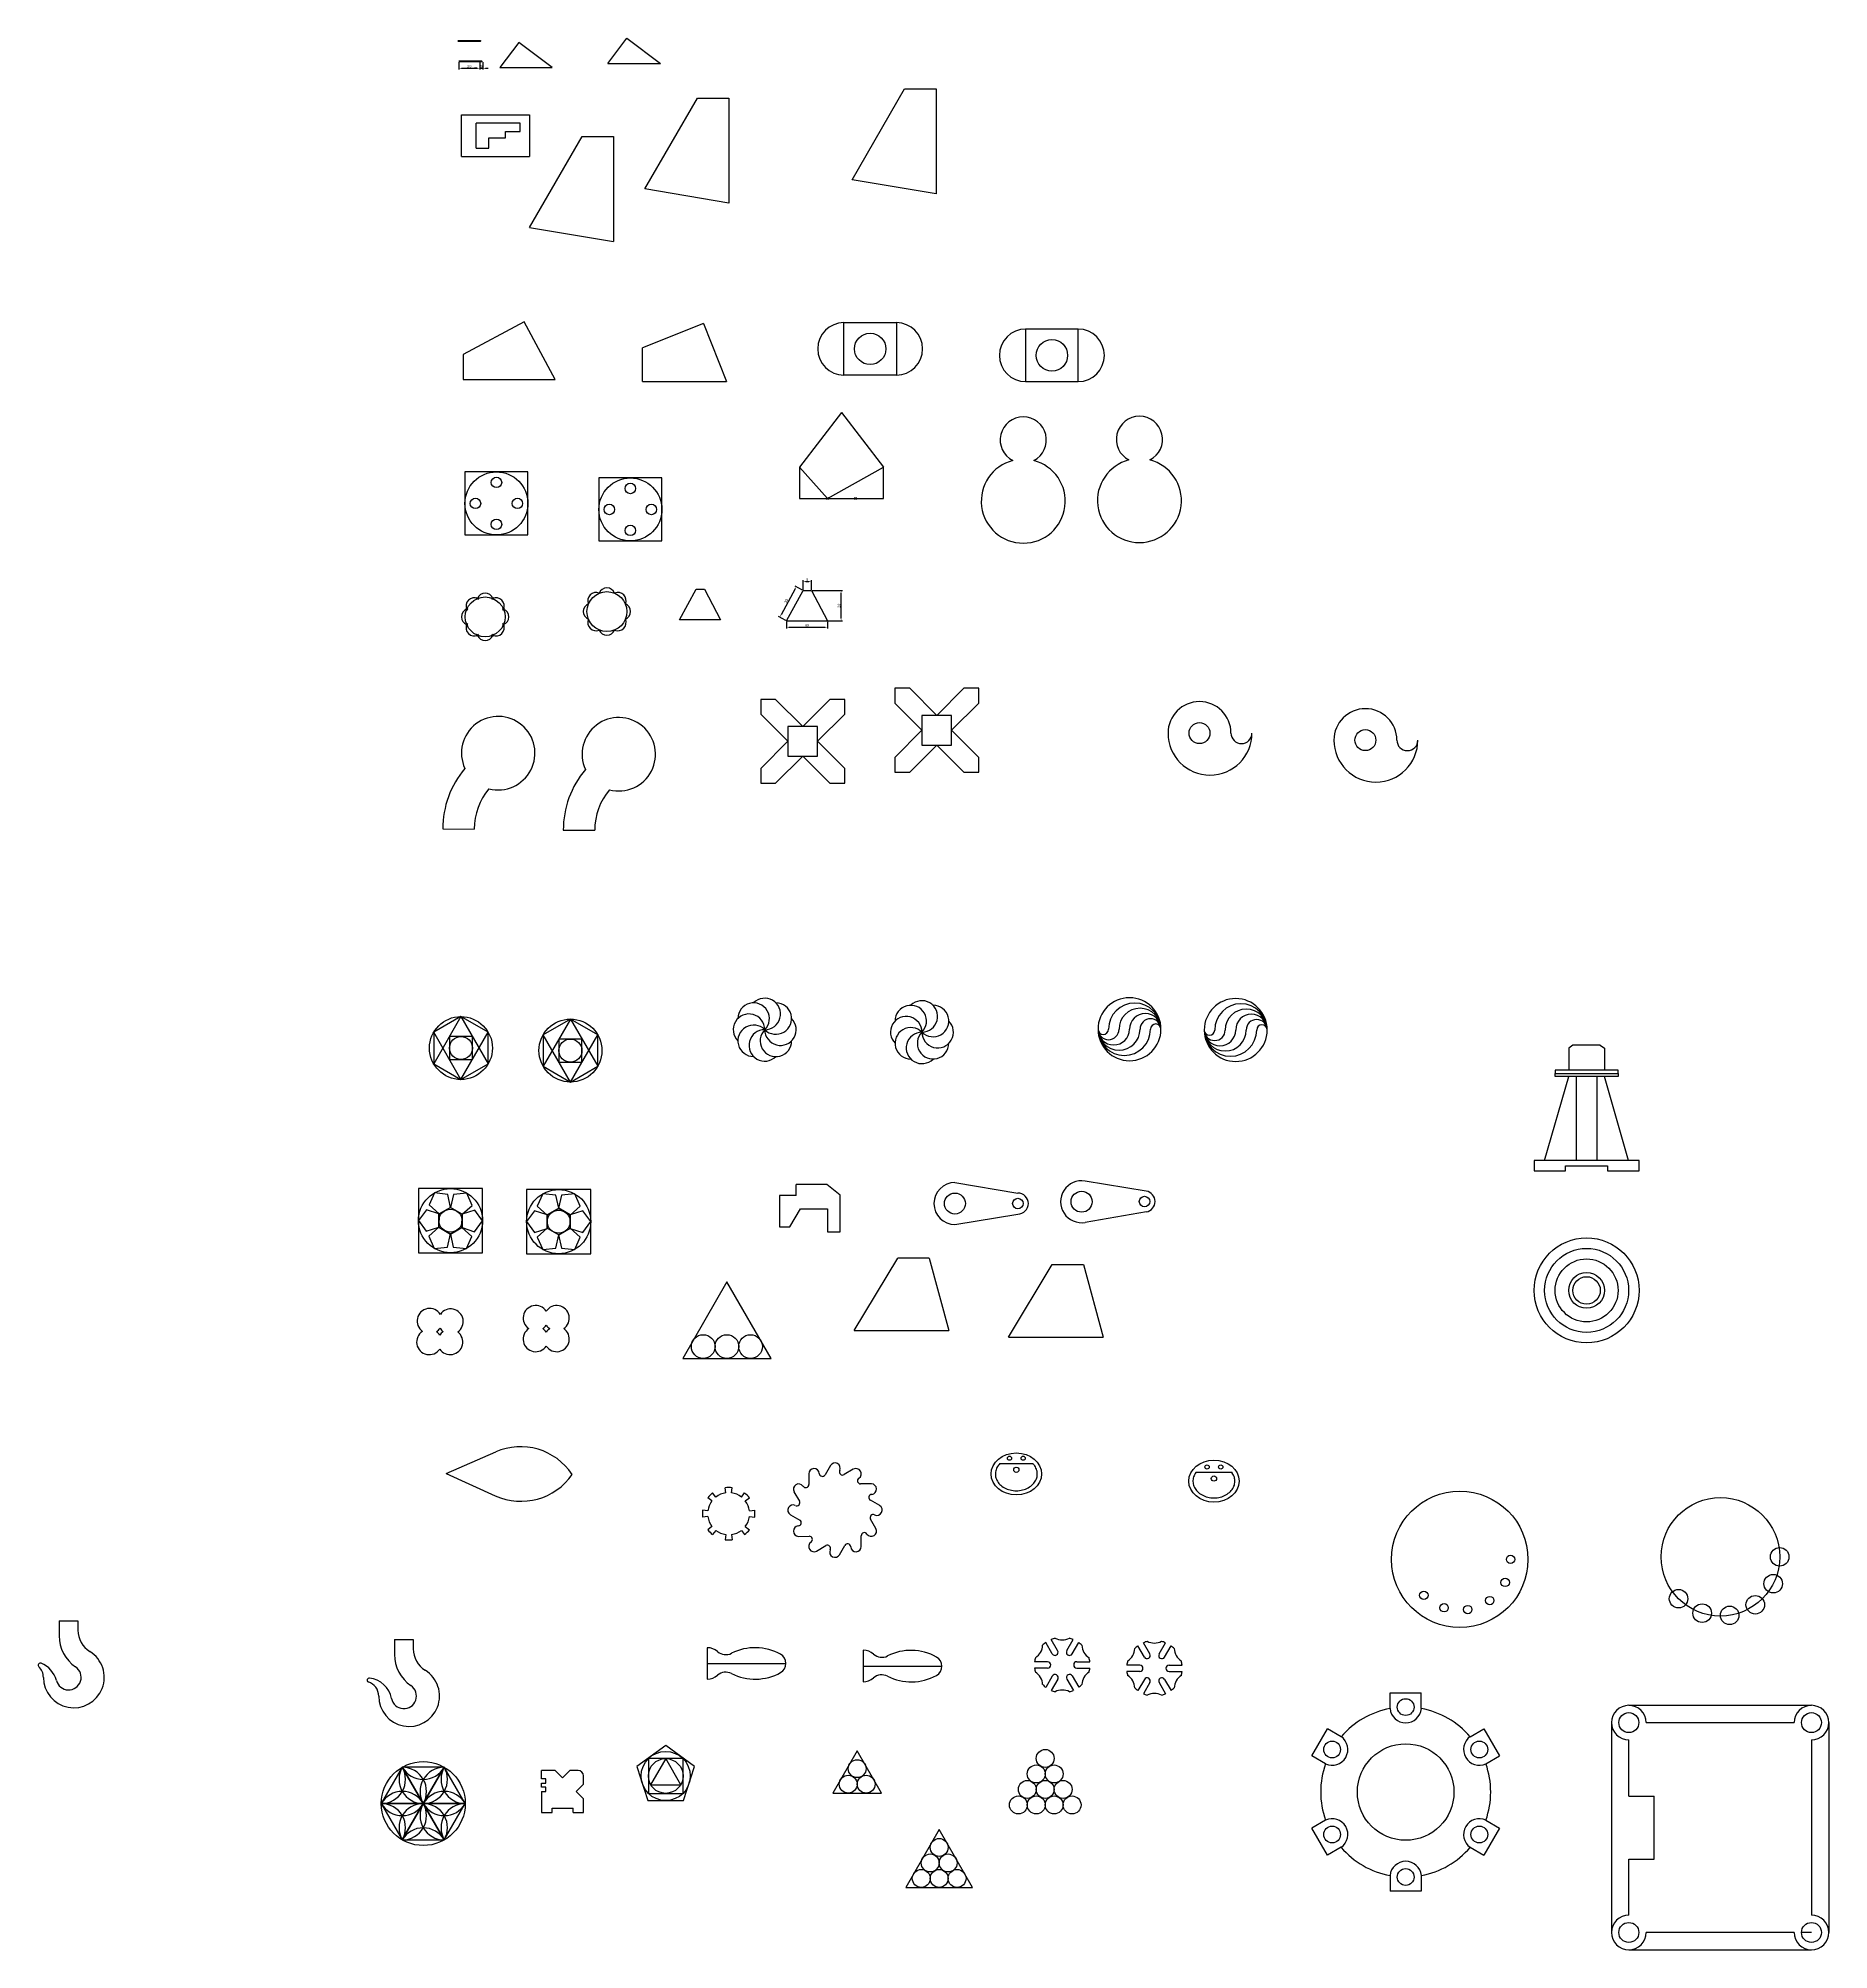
# Model space of a CAD drawing. Header units: millimetres. Extents: x 1489 to 3195, y -17 to 1805.
import ezdxf

# ---------------------------------------------------------------- set-up
doc = ezdxf.new("R2010")
doc.units = ezdxf.units.MM
doc.header["$PDMODE"] = 35
doc.styles.get("Standard").update_dxf_attribs({"font": 'arial.ttf'})
doc.dimstyles.new('ISO-25', dxfattribs={"dimtxt": 2.5, "dimasz": 2.5, "dimexe": 1.25, "dimexo": 0.625, "dimtad": 1, "dimtxsty": 'Standard', "dimcen": 2.5, "dimadec": 0, "dimazin": 0, "dimtfac": 1, "dimtmove": 0, "dimatfit": 3, "dimfxl": 1, "dimarcsym": 0})

# ---------------------------------------------------------------- blocks, each defined once
blk = doc.blocks.new('*D1')
at = {"color": 0, "lineweight": -2, "transparency": 16777216}
for p, q in [((1890.1, 1782.3), (1890.1, 1775.1)), ((1892.6, 1776.4), (1907.6, 1776.4)), ((1910.1, 1782.3), (1910.1, 1775.1))]:
    blk.add_line(p, q, dxfattribs=at)
at = {"color": 0, "transparency": 16777216}
for points in [[(1892.6, 1776.8), (1892.6, 1775.9), (1890.1, 1776.4)], [(1907.6, 1776.8), (1907.6, 1775.9), (1910.1, 1776.4)]]:
    blk.add_solid(points, dxfattribs=at)
at = {"layer": 'Defpoints', "color": 0, "transparency": 16777216}
for p in [(1890.1, 1782.9), (1910.1, 1782.9), (1910.1, 1776.4)]:
    blk.add_point(p, dxfattribs=at)
at = {"color": 0, "transparency": 16777216, "insert": (1900.1, 1778.3), "char_height": 2.5, "attachment_point": 5}
blk.add_mtext('20', dxfattribs=at)
blk = doc.blocks.new('*D2')
at = {"color": 0, "lineweight": -2, "transparency": 16777216}
for p, q in [((1907.6, 1776.4), (1905.1, 1776.4)), ((1910.1, 1782.3), (1910.1, 1775.1)), ((1910.1, 1776.4), (1913.1, 1776.4)), ((1913.1, 1782.3), (1913.1, 1775.1)), ((1915.6, 1776.4), (1918.1, 1776.4))]:
    blk.add_line(p, q, dxfattribs=at)
at = {"color": 0, "transparency": 16777216}
for points in [[(1907.6, 1776.8), (1907.6, 1775.9), (1910.1, 1776.4)], [(1915.6, 1776.8), (1915.6, 1775.9), (1913.1, 1776.4)]]:
    blk.add_solid(points, dxfattribs=at)
at = {"layer": 'Defpoints', "color": 0, "transparency": 16777216}
for p in [(1910.1, 1782.9), (1913.1, 1782.9), (1913.1, 1776.4)]:
    blk.add_point(p, dxfattribs=at)
at = {"color": 0, "transparency": 16777216, "insert": (1911.6, 1778.3), "char_height": 2.5, "attachment_point": 5}
blk.add_mtext('3', dxfattribs=at)
blk = doc.blocks.new('*U4')
blk.add_arc((-5.3, 0), 7.82, 291.5468, 68.4532)
blk = doc.blocks.new('*U5')
at = {"color": 0, "linetype": 'ByBlock', "lineweight": -2, "transparency": 16777216}
for p, rotation in [((1915.2, 1273.5), 90), ((1895.1, 1253.4), 180), ((1901, 1267.6), 135), ((1929.3, 1267.6), 44.99999999999999), ((1901, 1239.3), 225), ((1929.3, 1239.3), 315.0000000000001), ((1915.2, 1233.4), 270)]:
    blk.add_blockref('*U4', p, dxfattribs=dict(at, rotation=rotation))
blk.add_blockref('*U4', (1935.2, 1253.4), dxfattribs=at)
blk = doc.blocks.new('*U6')
blk.add_arc((5.3, 0), 7.82, 111.5468, 248.4532)
blk = doc.blocks.new('*U7')
at = {"color": 0, "linetype": 'ByBlock', "lineweight": -2, "transparency": 16777216}
for p, rotation in [((2017, 1272.6), 315.0000000000001), ((2031.2, 1278.5), 270), ((2045.4, 1272.6), 225.0000000000001), ((2051.2, 1258.5), 180), ((2017, 1244.3), 45.00000000000003), ((2031.2, 1238.4), 90.00000000000001), ((2045.4, 1244.3), 135.0000000000001)]:
    blk.add_blockref('*U6', p, dxfattribs=dict(at, rotation=rotation))
blk.add_blockref('*U6', (2011.2, 1258.5), dxfattribs=at)
blk = doc.blocks.new('*D8')
at = {"color": 0, "lineweight": -2, "transparency": 16777216}
for p, q in [((2226.8, 1278.6), (2255.6, 1278.6)), ((2254.3, 1252.1), (2254.3, 1276.1)), ((2242, 1249.6), (2255.6, 1249.6))]:
    blk.add_line(p, q, dxfattribs=at)
at = {"color": 0, "transparency": 16777216}
for points in [[(2253.9, 1276.1), (2254.7, 1276.1), (2254.3, 1278.6)], [(2253.9, 1252.1), (2254.7, 1252.1), (2254.3, 1249.6)]]:
    blk.add_solid(points, dxfattribs=at)
at = {"layer": 'Defpoints', "color": 0, "transparency": 16777216}
for p in [(2226.1, 1278.6), (2254.3, 1278.6), (2241.4, 1249.6)]:
    blk.add_point(p, dxfattribs=at)
at = {"color": 0, "transparency": 16777216, "insert": (2252.4, 1264.1), "char_height": 2.5, "attachment_point": 5, "rotation": 90}
blk.add_mtext('29', dxfattribs=at)
blk = doc.blocks.new('*D9')
at = {"color": 0, "lineweight": -2, "transparency": 16777216}
for p, q in [((2218.1, 1279.3), (2218.1, 1288.3)), ((2220.6, 1287.1), (2223.6, 1287.1)), ((2226.1, 1279.3), (2226.1, 1288.3))]:
    blk.add_line(p, q, dxfattribs=at)
at = {"color": 0, "transparency": 16777216}
for points in [[(2220.6, 1287.5), (2220.6, 1286.6), (2218.1, 1287.1)], [(2223.6, 1287.5), (2223.6, 1286.6), (2226.1, 1287.1)]]:
    blk.add_solid(points, dxfattribs=at)
at = {"layer": 'Defpoints', "color": 0, "transparency": 16777216}
for p in [(2218.1, 1278.6), (2226.1, 1287.1), (2226.1, 1278.6)]:
    blk.add_point(p, dxfattribs=at)
at = {"color": 0, "transparency": 16777216, "insert": (2222.1, 1289), "char_height": 2.5, "attachment_point": 5}
blk.add_mtext('8', dxfattribs=at)
blk = doc.blocks.new('*D10')
at = {"color": 0, "lineweight": -2, "transparency": 16777216}
for p, q in [((2210.5, 1280), (2197.1, 1255.4)), ((2217.6, 1278.9), (2210.6, 1282.8)), ((2201.8, 1249.9), (2194.8, 1253.8))]:
    blk.add_line(p, q, dxfattribs=at)
at = {"color": 0, "transparency": 16777216}
for points in [[(2210.1, 1280.2), (2210.8, 1279.8), (2211.7, 1282.2)], [(2196.7, 1255.6), (2197.5, 1255.2), (2195.9, 1253.2)]]:
    blk.add_solid(points, dxfattribs=at)
at = {"layer": 'Defpoints', "color": 0, "transparency": 16777216}
for p in [(2218.1, 1278.6), (2195.9, 1253.2), (2202.4, 1249.6)]:
    blk.add_point(p, dxfattribs=at)
at = {"color": 0, "transparency": 16777216, "insert": (2202.1, 1268.6), "char_height": 2.5, "attachment_point": 5, "rotation": 61.4965}
blk.add_mtext('33', dxfattribs=at)
blk = doc.blocks.new('*D11')
at = {"color": 0, "lineweight": -2, "transparency": 16777216}
for p, q in [((2202.4, 1249), (2202.4, 1242.3)), ((2204.9, 1243.6), (2238.9, 1243.6)), ((2241.4, 1249), (2241.4, 1242.3))]:
    blk.add_line(p, q, dxfattribs=at)
at = {"color": 0, "transparency": 16777216}
for points in [[(2204.9, 1244), (2204.9, 1243.1), (2202.4, 1243.6)], [(2238.9, 1244), (2238.9, 1243.1), (2241.4, 1243.6)]]:
    blk.add_solid(points, dxfattribs=at)
at = {"layer": 'Defpoints', "color": 0, "transparency": 16777216}
for p in [(2202.4, 1249.6), (2241.4, 1249.6), (2241.4, 1243.6)]:
    blk.add_point(p, dxfattribs=at)
at = {"color": 0, "transparency": 16777216, "insert": (2221.9, 1245.5), "char_height": 2.5, "attachment_point": 5}
blk.add_mtext('39', dxfattribs=at)
blk = doc.blocks.new('*U12')
blk.add_lwpolyline([(-0.8, -10.1), (10.2, -3.8), (7.7, 8.6), (-5, 10.1), (-10.2, -1.5)], close=True)
blk = doc.blocks.new('*U13')
at = {"color": 0, "linetype": 'ByBlock', "lineweight": -2, "transparency": 16777216}
blk.add_blockref('*U12', (1872, 694.4), dxfattribs=at)
for p, rotation in [((1891.4, 694.9), 299.9999999999999), ((1862.8, 677.4), 60.00000000000001), ((1872.9, 660.9), 120), ((1901.5, 678.4), 239.9999999999999), ((1892.3, 661.4), 180)]:
    blk.add_blockref('*U12', p, dxfattribs=dict(at, rotation=rotation))
blk = doc.blocks.new('*U14')
blk.add_lwpolyline([(-9.8, 6.4), (-9.8, -6.4), (2.3, -10.3), (9.8, 0), (2.3, 10.3)], close=True)
blk = doc.blocks.new('*U15')
at = {"color": 0, "linetype": 'ByBlock', "lineweight": -2, "transparency": 16777216}
for p, rotation in [((1974.9, 695), 120), ((1995.6, 695), 59.99999999999999), ((1964.5, 677), 180), ((1974.9, 659), 239.9999999999999), ((1995.6, 659), 299.9999999999999)]:
    blk.add_blockref('*U14', p, dxfattribs=dict(at, rotation=rotation))
blk.add_blockref('*U14', (2006, 677), dxfattribs=at)
blk = doc.blocks.new('*U16')
for p, q in [((-2.6, 2.6), (2.4, 3.3)), ((-2.6, -2.6), (2.4, -3.3))]:
    blk.add_line(p, q)
blk.add_arc((-22.4, 0), 25, 352.5, 7.5)
blk = doc.blocks.new('*U17')
at = {"color": 0, "linetype": 'ByBlock', "lineweight": -2, "transparency": 16777216}
for p, rotation in [((2147.2, 421), 90), ((2124.8, 398.6), 180), ((2131.3, 414.4), 135), ((2163, 414.4), 45), ((2131.3, 382.7), 225.0000000000001), ((2163, 382.7), 315), ((2147.2, 376.2), 270)]:
    blk.add_blockref('*U16', p, dxfattribs=dict(at, rotation=rotation))
blk.add_blockref('*U16', (2169.6, 398.6), dxfattribs=at)
blk = doc.blocks.new('*U19')
blk.add_line((5.3, 5.2), (0.3, -3.7))
blk.add_arc((-2.3, -2.2), 3, 183.8882, 330)
blk = doc.blocks.new('*U20')
at = {"color": 0, "linetype": 'ByBlock', "lineweight": -2, "transparency": 16777216}
blk.add_blockref('*U19', (2238.8, 439.4), dxfattribs=at)
for p, rotation in [((2258.8, 439.2), 329.9999999999999), ((2211.3, 412.3), 60.00000000000001), ((2221.5, 429.5), 30), ((2276, 429.1), 299.9999999999999), ((2285.9, 411.7), 270), ((2211.2, 392.3), 90), ((2285.7, 391.7), 239.9999999999999), ((2221, 375), 120), ((2238.2, 364.8), 150), ((2258.2, 364.7), 180), ((2275.6, 374.5), 210)]:
    blk.add_blockref('*U19', p, dxfattribs=dict(at, rotation=rotation))
blk = doc.blocks.new('*U23')
for p, q in [((-4.7, -2.9), (7.7, -2.9)), ((-4.7, -8.9), (7.7, -8.9))]:
    blk.add_line(p, q)
for centre, radius, start, end in [((15, 13.5), 15, 182.768, 237.2807), ((-18.7, -5.9), 26.5, 6.5002, 15), ((-4.7, -5.9), 3, 90, 270), ((-18.7, -5.9), 26.5, 345, 353.4998)]:
    blk.add_arc(centre, radius, start, end)
blk = doc.blocks.new('*U24')
at = {"color": 0, "linetype": 'ByBlock', "lineweight": -2, "transparency": 16777216}
for p, rotation in [((2450.6, 267.7), 120), ((2469.2, 273.6), 59.99999999999999), ((2446.4, 248.5), 180), ((2460.9, 235.3), 239.9999999999999), ((2479.5, 241.3), 299.9999999999998)]:
    blk.add_blockref('*U23', p, dxfattribs=dict(at, rotation=rotation))
blk.add_blockref('*U23', (2483.7, 260.4), dxfattribs=at)
blk = doc.blocks.new('*U25')
for p, q in [((-4.7, 3), (7.7, 3)), ((-4.7, -3), (7.7, -3))]:
    blk.add_line(p, q)
blk.add_arc((-4.7, 0), 3, 90, 270)
blk = doc.blocks.new('*U26')
at = {"color": 0, "linetype": 'ByBlock', "lineweight": -2, "transparency": 16777216}
for p, rotation in [((2543.6, 267.5), 120), ((2562.3, 267.5), 59.99999999999999), ((2534.3, 251.3), 180), ((2543.6, 235.1), 239.9999999999999), ((2562.3, 235.1), 299.9999999999999)]:
    blk.add_blockref('*U25', p, dxfattribs=dict(at, rotation=rotation))
blk.add_blockref('*U25', (2571.6, 251.3), dxfattribs=at)
blk = doc.blocks.new('*U27')
blk.add_arc((0, 14.2), 15, 242.7904, 297.2096)
blk = doc.blocks.new('*U28')
at = {"color": 0, "linetype": 'ByBlock', "lineweight": -2, "transparency": 16777216}
blk.add_blockref('*U27', (2552.9, 276.1), dxfattribs=at)
for p, rotation in [((2531.5, 263.7), 59.99999999999999), ((2574.4, 263.7), 300.0000000000001), ((2531.5, 238.9), 120), ((2574.4, 238.9), 240), ((2552.9, 226.5), 180)]:
    blk.add_blockref('*U27', p, dxfattribs=dict(at, rotation=rotation))
blk = doc.blocks.new('*U34')
blk.add_lwpolyline([(-20, -17.3), (20, -17.3), (0, 17.3)], close=True)
for centre, start, end in [((-20, 5.8), 270, 30), ((20, 5.8), 150, 270), ((0, -28.9), 30, 150)]:
    blk.add_arc(centre, 23.1, start, end)
blk = doc.blocks.new('*U35')
at = {"color": 0, "linetype": 'ByBlock', "lineweight": -2, "transparency": 16777216}
for p, rotation in [((1841.2, 131), 240), ((1856.2, 139.6), 180), ((1871.2, 131), 120), ((1841.2, 113.7), 299.9999999999999), ((1871.2, 113.7), 59.99999999999997)]:
    blk.add_blockref('*U34', p, dxfattribs=dict(at, rotation=rotation))
blk.add_blockref('*U34', (1856.2, 105), dxfattribs=at)
blk = doc.blocks.new('*U45')
for p, q in [((-14.9, -0.7), (-14.9, 14.3)), ((-14.9, 14.3), (14.9, 14.3)), ((14.9, -0.7), (14.9, 14.3))]:
    blk.add_line(p, q)
blk.add_circle((0, 0.7), 8)
blk.add_arc((0, 0.7), 15, 185.3128, 354.6872)
blk = doc.blocks.new('*U46')
at = {"color": 0, "linetype": 'ByBlock', "lineweight": -2, "transparency": 16777216}
blk.add_blockref('*U45', (2792.3, 213.6), dxfattribs=at)
for p, rotation in [((2722.8, 173.5), 59.99999999999999), ((2861.9, 173.5), 299.9999999999999), ((2722.8, 93.2), 120), ((2861.9, 93.2), 240), ((2792.3, 53), 180)]:
    blk.add_blockref('*U45', p, dxfattribs=dict(at, rotation=rotation))
blk = doc.blocks.new('*U49')
blk.add_circle((0, 0), 4)
blk = doc.blocks.new('*U50')
at = {"color": 0, "linetype": 'ByBlock', "lineweight": -2, "transparency": 16777216}
for p, rotation in [((2892.3, 355.1), 270), ((2887.1, 333.1), 242.9999999999999), ((2809.6, 320.8), 134.9999999999995), ((2828.9, 309), 161.9999999999995), ((2851.4, 307.2), 188.9999999999997), ((2872.4, 315.8), 215.9999999999997)]:
    blk.add_blockref('*U49', p, dxfattribs=dict(at, rotation=rotation))
blk = doc.blocks.new('*U51')
blk.add_circle((0, 0), 8.83)
blk = doc.blocks.new('*U52')
at = {"color": 0, "linetype": 'ByBlock', "lineweight": -2, "transparency": 16777216}
blk.add_blockref('*U51', (3148.7, 357.5), dxfattribs=at)
for p, rotation in [((3052.3, 317.6), 225), ((3142.5, 331.9), 333), ((3074.8, 303.8), 252.0000000000001), ((3101, 301.7), 279.0000000000001), ((3125.4, 311.8), 306)]:
    blk.add_blockref('*U51', p, dxfattribs=dict(at, rotation=rotation))

msp = doc.modelspace()

# ---------------------------------------------------------------- linework, layer by layer
for p, q in [((2032.115, 1780.974), (2050.115, 1804.974)), ((2050.115, 1804.974), (2082.115, 1780.974)), ((1947.135, 1800.944), (1929.135, 1776.944)), ((1979.135, 1776.944), (1947.135, 1800.944)), ((1929.135, 1776.944), (1979.135, 1776.944)), ((2032.115, 1780.974), (2082.115, 1780.974)), ((2264.776, 1670.125), (2314.776, 1756.728)), ((2314.776, 1756.728), (2344.776, 1756.728)), ((2344.776, 1756.728), (2344.776, 1656.728)), ((1892.527, 1732.117), (1957.527, 1732.117)), ((1892.527, 1692.117), (1892.527, 1732.117)), ((1957.527, 1732.117), (1957.527, 1692.117)), ((2067.473, 1661.306), (2117.473, 1747.909)), ((2117.473, 1747.909), (2147.473, 1747.909)), ((2147.473, 1747.909), (2147.473, 1647.909)), ((1948.527, 1724.117), (1906.527, 1724.117)), ((1906.527, 1700.117), (1906.527, 1724.117)), ((1934.527, 1710.117), (1934.527, 1716.117)), ((1934.527, 1716.117), (1948.527, 1716.117)), ((1948.527, 1716.117), (1948.527, 1724.117)), ((1906.527, 1700.117), (1918.527, 1700.117)), ((1918.527, 1700.117), (1918.527, 1710.117)), ((1918.527, 1710.117), (1934.527, 1710.117)), ((1957.454, 1624.704), (2007.454, 1711.306)), ((2007.454, 1711.306), (2037.454, 1711.306)), ((2037.454, 1711.306), (2037.454, 1611.306)), ((1892.527, 1692.117), (1906.527, 1692.117)), ((1906.527, 1692.117), (1918.527, 1692.117)), ((1918.527, 1692.117), (1934.527, 1692.117)), ((1934.527, 1692.117), (1948.527, 1692.117)), ((1948.527, 1692.117), (1957.527, 1692.117)), ((2147.473, 1647.909), (2067.473, 1661.306)), ((2344.776, 1656.728), (2264.776, 1670.125)), ((1957.454, 1624.704), (2037.454, 1611.306)), ((1952.23, 1534.689), (1894.135, 1503.425)), ((1981.829, 1479.689), (1952.23, 1534.689)), ((2123.304, 1532.932), (2065.209, 1509.794)), ((2123.304, 1532.932), (2145.209, 1477.932)), ((1894.135, 1503.425), (1894.135, 1479.689)), ((2065.209, 1477.932), (2065.209, 1509.794)), ((1894.135, 1479.689), (1981.829, 1479.689)), ((2065.209, 1477.932), (2145.209, 1477.932)), ((2254.669, 1448.348), (2214.669, 1396.219)), ((2254.669, 1448.348), (2294.669, 1396.219)), ((2214.669, 1396.219), (2214.669, 1366.219)), ((2214.669, 1396.219), (2241.335, 1366.219)), ((2241.335, 1366.219), (2294.669, 1396.219)), ((2294.669, 1366.219), (2294.669, 1396.219)), ((2100.351, 1250.703), (2116.099, 1279.703)), ((2116.099, 1279.703), (2124.099, 1279.703)), ((2124.099, 1279.703), (2139.351, 1250.703)), ((2202.392, 1249.641), (2218.14, 1278.641)), ((2218.14, 1278.641), (2226.14, 1278.641)), ((2226.14, 1278.641), (2241.392, 1249.641)), ((2139.351, 1250.703), (2100.351, 1250.703)), ((2202.392, 1249.641), (2241.392, 1249.641)), ((2319.671, 1185.364), (2345.529, 1159.506)), ((2345.529, 1159.506), (2371.387, 1185.364)), ((2191.936, 1174.826), (2217.794, 1148.968)), ((2217.794, 1148.968), (2243.652, 1174.826)), ((2305.529, 1171.222), (2331.387, 1145.364)), ((2359.671, 1145.364), (2385.529, 1171.222)), ((2177.794, 1160.684), (2203.652, 1134.826)), ((2231.936, 1134.826), (2257.794, 1160.684)), ((2177.794, 1108.968), (2203.652, 1134.826)), ((2231.936, 1134.826), (2257.794, 1108.968)), ((2305.529, 1119.506), (2331.387, 1145.364)), ((2319.671, 1105.364), (2345.529, 1131.222)), ((2345.529, 1131.222), (2371.387, 1105.364)), ((2359.671, 1145.364), (2385.529, 1119.506)), ((2191.936, 1094.826), (2217.794, 1120.684)), ((2217.794, 1120.684), (2243.652, 1094.826)), ((1874.749, 1051.329), (1904.748, 1051.099)), ((1989.576, 1050.075), (2019.576, 1050.075)), ((1892.126, 872.476), (1866.145, 827.476)), ((1892.126, 812.476), (1866.145, 857.476)), ((1892.126, 872.476), (1918.106, 827.476)), ((1892.126, 812.476), (1918.106, 857.476)), ((1996.435, 870.036), (1970.454, 825.036)), ((1996.435, 870.036), (2022.416, 825.036)), ((1996.435, 810.036), (1970.454, 855.036)), ((1996.435, 810.036), (2022.416, 855.036)), ((2951.648, 845.279), (2947.648, 842.279)), ((2947.648, 842.279), (2947.648, 821.279)), ((2977.768, 845.279), (2951.648, 845.279)), ((2977.768, 845.279), (2981.768, 842.279)), ((2981.768, 842.279), (2981.768, 821.279)), ((2964.708, 821.279), (2934.708, 821.279)), ((2934.708, 821.279), (2934.708, 818.279)), ((2994.708, 821.279), (2964.708, 821.279)), ((2994.708, 818.279), (2994.708, 821.279)), ((2924.708, 735.279), (2947.648, 815.279)), ((2934.708, 815.279), (2934.708, 818.279)), ((2934.708, 818.279), (2964.708, 818.279)), ((2964.708, 815.279), (2934.708, 815.279)), ((2954.708, 815.279), (2954.708, 735.279)), ((2964.708, 818.279), (2994.708, 818.279)), ((2994.708, 815.279), (2964.708, 815.279)), ((2974.708, 735.279), (2974.708, 815.279)), ((3004.708, 735.279), (2981.768, 815.279)), ((2994.708, 818.279), (2994.708, 815.279)), ((2924.708, 735.279), (2914.708, 735.279)), ((2914.708, 735.279), (2914.708, 725.279)), ((2964.708, 735.279), (2924.708, 735.279)), ((2944.708, 725.279), (2944.708, 730.279)), ((2944.708, 730.279), (2964.708, 730.279)), ((3004.708, 735.279), (2964.708, 735.279)), ((2964.708, 730.279), (2984.708, 730.279)), ((2984.708, 730.279), (2984.708, 725.279)), ((3014.708, 735.279), (3004.708, 735.279)), ((3014.708, 725.279), (3014.708, 735.279)), ((2240.722, 712.345), (2211.521, 712.345)), ((2211.521, 702.024), (2211.521, 712.345)), ((2253.521, 702.345), (2240.722, 712.345)), ((2362.774, 714.243), (2422.774, 704.243)), ((2545.144, 706.043), (2486.779, 715.712)), ((2914.708, 725.279), (2944.708, 725.279)), ((2984.708, 725.279), (3014.708, 725.279)), ((2211.521, 702.024), (2195.521, 702.024)), ((2195.521, 702.024), (2195.521, 672.024)), ((2253.521, 667.345), (2253.521, 702.345)), ((2205.521, 672.024), (2215.521, 689.345)), ((2215.521, 689.345), (2241.521, 689.345)), ((2241.521, 689.345), (2241.521, 667.345)), ((2362.774, 674.243), (2422.774, 684.243)), ((2545.209, 686.323), (2486.908, 676.271)), ((2195.521, 672.024), (2205.521, 672.024)), ((2241.521, 667.345), (2253.521, 667.345)), ((2266.867, 573.256), (2308.362, 642.316)), ((2338.362, 642.316), (2308.362, 642.316)), ((2338.362, 642.316), (2356.867, 573.256)), ((2413.928, 567.031), (2455.423, 636.091)), ((2455.423, 636.091), (2485.423, 636.091)), ((2485.423, 636.091), (2503.928, 567.031)), ((2266.867, 573.256), (2356.867, 573.256)), ((2413.928, 567.031), (2503.928, 567.031)), ((2413.928, 567.031), (2443.928, 567.031)), ((1878.132, 437.051), (1925.208, 457.532)), ((2405.725, 446.488), (2436.892, 446.488)), ((2592.66, 438.139), (2626.503, 438.139)), ((1878.132, 437.051), (1924.853, 415.771)), ((1509.205, 296.625), (1527.205, 296.625)), ((1509.205, 296.625), (1509.205, 282.311)), ((1527.205, 296.625), (1527.205, 287.625)), ((2126.809, 270.891), (2126.809, 240.891)), ((2126.809, 255.891), (2201.809, 255.891)), ((2275.408, 268.407), (2275.347, 238.407)), ((2275.377, 253.407), (2350.377, 253.255)), ((3004.934, 215.963), (3178.934, 215.963)), ((2988.434, 199.463), (2988.434, -0.537)), ((3195.434, 199.463), (3195.434, -0.537)), ((1968.893, 145.851), (1968.893, 153.851)), ((1981.893, 153.851), (1968.893, 153.851)), ((1972.893, 145.851), (1968.893, 145.851)), ((1972.893, 141.851), (1972.893, 145.851)), ((1988.893, 146.851), (1981.893, 153.851)), ((1988.893, 146.851), (1995.893, 153.851)), ((2003.893, 153.851), (1995.893, 153.851)), ((2008.893, 140.851), (2008.893, 148.851)), ((1968.893, 137.851), (1968.893, 141.851)), ((1968.893, 141.851), (1972.893, 141.851)), ((1972.893, 137.851), (1968.893, 137.851)), ((1968.893, 133.851), (1968.893, 113.851)), ((1968.893, 133.851), (1972.893, 133.851)), ((1972.893, 133.851), (1972.893, 137.851)), ((2001.893, 133.851), (2008.893, 140.851)), ((2001.893, 133.851), (2008.893, 126.851)), ((3004.934, 129.463), (3028.934, 129.463)), ((3028.934, 69.463), (3028.934, 129.463)), ((1968.893, 113.851), (1978.893, 113.851)), ((1978.893, 113.851), (1978.893, 117.851)), ((1978.893, 117.851), (1998.893, 117.851)), ((1998.893, 113.851), (1998.893, 117.851)), ((1998.893, 113.851), (2008.893, 113.851)), ((2008.893, 113.851), (2008.893, 126.851)), ((2347.786, 97.57), (2315.952, 42.433)), ((2379.619, 42.433), (2347.786, 97.57)), ((3004.934, 69.463), (3028.934, 69.463)), ((2315.952, 42.433), (2379.619, 42.433)), ((3004.934, -17.037), (3178.934, -17.037))]:
    msp.add_line(p, q)
at = {"color": 242, "true_color": 0xcd2027}
for p, q in [((1828.716, 278.784), (1846.716, 278.784)), ((1828.716, 278.784), (1828.716, 264.47)), ((1846.716, 278.784), (1846.716, 269.784))]:
    msp.add_line(p, q, dxfattribs=at)
for points in [[(1888.879, 1802.34, 2, 2, 0), (1908.879, 1802.34, 5, 0, 0), (1911.879, 1802.34, 0, 0, 0)], [(1890.086, 1782.893, 2, 2, 0), (1910.086, 1782.893, 5, 0, 0), (1913.086, 1782.893, 0, 0, 0)]]:
    msp.add_lwpolyline(points, format="xyseb")
for points in [[(2257.035, 1533.885), (2307.035, 1533.885), (2307.035, 1483.885), (2257.035, 1483.885)], [(2430.186, 1527.72), (2430.186, 1477.72), (2480.186, 1477.72), (2480.186, 1527.72)], [(1895.907, 1391.608), (1895.907, 1331.608), (1955.907, 1331.608), (1955.907, 1391.608)], [(2023.531, 1385.849), (2023.531, 1325.849), (2083.531, 1325.849), (2083.531, 1385.849)], [(2203.652, 1148.968), (2203.652, 1120.684), (2231.936, 1120.684), (2231.936, 1148.968)], [(2331.387, 1159.506), (2331.387, 1131.222), (2359.671, 1131.222), (2359.671, 1159.506)], [(1892.126, 872.476), (1866.145, 857.476), (1866.145, 827.476), (1892.126, 812.476), (1918.106, 827.476), (1918.106, 857.476)], [(1996.435, 870.036), (1970.454, 855.036), (1970.454, 825.036), (1996.435, 810.036), (2022.416, 825.036), (2022.416, 855.036)], [(1881.145, 831.495), (1903.106, 831.495), (1903.106, 853.457), (1881.145, 853.457)], [(2007.416, 851.017), (1985.454, 851.017), (1985.454, 829.055), (2007.416, 829.055)], [(1851.601, 708.454), (1851.601, 647.362), (1912.693, 647.362), (1912.693, 708.454)], [(1954.699, 707.535), (1954.699, 646.443), (2015.79, 646.443), (2015.79, 707.535)], [(1871.101, 671.637), (1882.055, 665.207), (1893.101, 671.478), (1893.193, 684.179), (1882.239, 690.61), (1871.193, 684.338)], [(1996.245, 683.34), (1985.245, 689.69), (1974.245, 683.34), (1974.245, 670.638), (1985.245, 664.287), (1996.245, 670.638)], [(2145.518, 619.614), (2103.389, 546.645), (2187.646, 546.645)], [(2087.204, 177.514), (2059.704, 157.534), (2070.208, 125.206), (2104.2, 125.206), (2114.704, 157.534)], [(2070.663, 132.057), (2103.745, 132.057), (2103.745, 165.14), (2070.663, 165.14)], [(2087.204, 165.14), (2072.879, 140.328), (2101.529, 140.328)], [(2269.666, 172.646), (2246.362, 132.283), (2292.97, 132.283)]]:
    msp.add_lwpolyline(points, close=True)
for points in [[(2214.669, 1366.219), (2294.669, 1366.219)], [(2319.671, 1185.364), (2305.529, 1185.364), (2305.529, 1171.222)], [(2385.529, 1171.222), (2385.529, 1185.364), (2371.387, 1185.364)], [(2191.936, 1174.826), (2177.794, 1174.826), (2177.794, 1160.684)], [(2257.794, 1160.684), (2257.794, 1174.826), (2243.652, 1174.826)], [(2305.529, 1119.506), (2305.529, 1105.364), (2319.671, 1105.364)], [(2371.387, 1105.364), (2385.529, 1105.364), (2385.529, 1119.506)], [(2177.794, 1108.968), (2177.794, 1094.826), (2191.936, 1094.826)], [(2243.652, 1094.826), (2257.794, 1094.826), (2257.794, 1108.968)], [(3004.934, 129.463), (3004.934, 182.963)], [(3021.434, 199.463), (3162.434, 199.463)], [(3178.934, 182.963), (3178.934, 15.963)], [(3004.934, 15.963), (3004.934, 69.463)], [(3162.434, -0.537), (3021.434, -0.537)], [(3178.934, -0.537), (3169.434, -0.537)]]:
    msp.add_lwpolyline(points)
for centre, radius in [((2282.035, 1508.885), 15), ((2455.186, 1502.72), 15), ((1925.907, 1361.608), 30), ((1925.907, 1381.608), 5), ((2053.531, 1355.849), 30), ((1905.907, 1361.608), 5), ((1945.907, 1361.608), 5), ((2053.531, 1375.849), 5), ((2033.531, 1355.849), 5), ((2073.531, 1355.849), 5), ((1925.907, 1341.608), 5), ((2053.531, 1335.849), 5), ((2031.191, 1258.469), 19), ((1915.157, 1253.441), 19), ((2595.845, 1142.656), 10), ((2753.903, 1135.936), 10), ((1892.126, 842.476), 30), ((1996.435, 840.036), 30), ((1892.126, 842.476), 10.981), ((1996.435, 840.036), 10.981), ((1882.147, 677.908), 30.546), ((1985.245, 676.989), 30.546), ((2362.774, 694.243), 10), ((2422.774, 694.243), 5), ((2483.51, 695.981), 10), ((2543.51, 696.177), 5), ((1882.147, 677.908), 11), ((1985.245, 676.989), 11), ((2964.708, 611.462), 50), ((2964.708, 611.462), 40), ((2964.708, 611.462), 30), ((2964.708, 611.462), 17.06), ((2964.708, 611.462), 13.06), ((2122.941, 557.933), 11.288), ((2145.518, 557.933), 11.288), ((2168.094, 557.933), 11.288), ((2414.808, 451.488), 2), ((2421.308, 440.488), 2.5), ((2427.808, 451.488), 2), ((2603.081, 443.139), 2), ((2616.081, 443.139), 2), ((2609.581, 432.139), 2.5), ((2843.848, 355.082), 65), ((3092.203, 357.503), 56.461), ((3004.934, 199.463), 9.5), ((3178.934, 199.463), 9.5), ((2087.204, 148.599), 23.393), ((2087.204, 148.599), 16.541), ((2269.666, 155.587), 8.53), ((2448.811, 165.344), 8.53), ((2792.31, 133.308), 46), ((1856.235, 122.316), 40), ((2261.136, 140.813), 8.53), ((2278.196, 140.813), 8.53), ((2440.281, 150.57), 8.53), ((2457.341, 150.57), 8.53), ((2423.222, 121.022), 8.53), ((2431.751, 135.796), 8.53), ((2440.281, 121.022), 8.53), ((2448.811, 135.796), 8.53), ((2457.341, 121.022), 8.53), ((2465.87, 135.796), 8.53), ((2474.4, 121.022), 8.53), ((2339.256, 65.736), 8.53), ((2347.786, 80.51), 8.53), ((2356.316, 65.736), 8.53), ((2330.726, 50.962), 8.53), ((2347.786, 50.962), 8.53), ((2364.845, 50.962), 8.53), ((3004.934, -0.537), 9.5), ((3178.934, -0.537), 9.5)]:
    msp.add_circle(centre, radius)
for centre, radius, start, end in [((2257.035, 1508.885), 25, 90, 270), ((2307.035, 1508.885), 25, 270, 90), ((2430.186, 1502.72), 25, 90, 270), ((2480.186, 1502.72), 25, 270, 90), ((2427.932, 1422.021), 22, 297.035692, 242.964308), ((2538.6, 1422.592), 22, 297.035692, 242.964308), ((2538.6, 1364.266), 40, 104.477512, 75.522488), ((2427.932, 1363.695), 40, 104.477512, 75.522488), ((2595.845, 1142.656), 30, 0, 180), ((1927.621, 1123.532), 35, 255.376934, 204.623066), ((2042.497, 1122.493), 35, 255.339077, 204.58521), ((2753.903, 1135.936), 30, 0, 180), ((2605.845, 1142.656), 40, 180, 0), ((2635.845, 1142.656), 10, 180, 0), ((2763.903, 1135.936), 40, 180, 0), ((2793.903, 1135.936), 10, 180, 0), ((1964.748, 1051.099), 90, 140, 179.853766), ((2079.576, 1050.035), 90, 139.962143, 179.962143), ((1964.748, 1051.099), 60, 140, 180), ((2079.576, 1050.035), 60, 139.962143, 179.962143), ((2166.586, 859.962), 15, 0, 225), ((2170.979, 870.569), 15, 315, 180), ((2181.586, 874.962), 15, 270, 135), ((2192.193, 870.569), 15, 225, 90), ((2320.758, 868.194), 15, 315, 180), ((2331.365, 872.587), 15, 270, 135), ((2341.971, 868.194), 15, 225, 90), ((2529.147, 860.374), 30, 0, 180), ((2534.147, 860.374), 25, 0, 180), ((2539.147, 860.374), 20, 0, 180), ((2544.147, 860.374), 15, 0, 180), ((2630.323, 859.649), 30, 0, 180), ((2635.323, 859.649), 25, 0, 180), ((2640.323, 859.649), 20, 0, 180), ((2645.323, 859.649), 15, 0, 180), ((2170.979, 849.356), 15, 45, 270), ((2181.586, 844.962), 15, 90, 315), ((2192.193, 849.356), 15, 135, 0), ((2196.586, 859.962), 15, 180, 45), ((2316.365, 857.587), 15, 0, 225), ((2320.758, 846.981), 15, 45, 270), ((2331.365, 842.587), 15, 90, 315), ((2341.971, 846.981), 15, 135, 0), ((2346.365, 857.587), 15, 180, 45), ((2504.147, 860.374), 5, 180, 0), ((2509.147, 860.374), 10, 180, 0), ((2514.147, 860.374), 15, 180, 0), ((2519.147, 860.374), 20, 180, 0), ((2524.147, 860.374), 25, 180, 0), ((2529.147, 860.374), 30, 180, 0), ((2549.147, 860.374), 10, 0, 180), ((2554.147, 860.374), 5, 0, 180), ((2605.323, 859.649), 5, 180, 0), ((2610.323, 859.649), 10, 180, 0), ((2615.323, 859.649), 15, 180, 0), ((2620.323, 859.649), 20, 180, 0), ((2625.323, 859.649), 25, 180, 0), ((2630.323, 859.649), 30, 180, 0), ((2650.323, 859.649), 10, 0, 180), ((2655.323, 859.649), 5, 0, 180), ((2362.774, 694.243), 20, 90, 270), ((2483.51, 695.981), 20, 80.593621, 279.781757), ((2422.774, 694.243), 10, 270, 90), ((2543.51, 696.177), 10, 279.781757, 80.593621), ((1862.322, 582.219), 12, 32.285394, 235.170775), ((1882.317, 581.775), 12, 304.142536, 145.170775), ((1963.373, 585.025), 12, 33.55731, 236.44269), ((1983.373, 585.025), 12, 303.55731, 146.44269), ((1861.878, 562.224), 12, 122.285394, 326.44269), ((1862.322, 582.219), 12, 302.285394, 325.170775), ((1861.878, 562.224), 12, 33.55731, 55.170775), ((1881.878, 562.224), 12, 124.142536, 146.44269), ((1881.878, 562.224), 12, 213.55731, 53.284758), ((1882.317, 581.775), 12, 212.285394, 233.284758), ((1963.373, 565.025), 12, 123.55731, 326.44269), ((1963.373, 585.025), 12, 303.55731, 326.44269), ((1963.373, 565.025), 12, 33.55731, 56.44269), ((1983.373, 585.025), 12, 213.55731, 236.44269), ((1983.373, 565.025), 12, 213.55731, 56.44269), ((1983.373, 565.025), 12, 123.55731, 146.44269), ((1948.829, 403.241), 59.207, 33.628365, 113.512737), ((2228.515, 436.654), 5, 3.888212, 180), ((2248.515, 442.013), 5, 333.888212, 150), ((2268.515, 436.654), 5, 303.888212, 120), ((1949.394, 469.653), 59.207, 245.512737, 325.397108), ((2213.874, 422.013), 5, 33.888212, 210), ((2283.156, 422.013), 5, 273.888212, 90), ((2147.181, 398.597), 20, 142.5, 172.5), ((2147.181, 398.597), 20, 97.5, 127.5), ((2147.181, 398.597), 20, 52.5, 82.5), ((2147.181, 398.597), 20, 7.5, 37.5), ((2208.515, 402.013), 5, 63.888212, 240), ((2288.515, 402.013), 5, 243.888212, 60), ((2147.181, 398.597), 20, 187.5, 217.5), ((2147.181, 398.597), 20, 232.5, 262.5), ((2147.181, 398.597), 20, 277.5, 307.5), ((2147.181, 398.597), 20, 322.5, 352.5), ((2213.874, 382.013), 5, 93.888212, 270), ((2283.156, 382.013), 5, 213.888212, 30), ((2228.515, 367.372), 5, 123.888212, 300), ((2268.515, 367.372), 5, 183.888212, 0), ((2248.515, 362.013), 5, 153.888212, 330), ((1545.205, 282.311), 36, 180, 235.771134), ((1551.205, 287.625), 24, 180, 238.109208), ((2552.941, 251.303), 26.5, 105, 113.49975), ((2552.941, 251.303), 26.5, 66.50025, 75), ((1491.327, 254.127), 2, 68.735058, 225.962156), ((1483.348, 233.625), 24, 14.477512, 68.735058), ((1523.205, 242.625), 29, 180, 58.109208), ((2126.809, 255.891), 15, 48.958609, 90), ((2144.537, 276.255), 12, 228.958609, 296.750693), ((2172.444, 220.891), 50, 61.044976, 116.750693), ((2191.809, 255.891), 10, 0, 61.044976), ((2191.809, 255.891), 10, 298.955024, 0), ((2275.377, 253.407), 15, 48.880194, 89.883864), ((2293.134, 273.747), 12, 228.880194, 296.610593), ((2320.905, 218.314), 50, 60.868924, 116.610593), ((2340.377, 253.255), 10, 360, 60.868924), ((2465.063, 254.486), 26.5, 45, 45.048685), ((2552.941, 251.303), 26.5, 165, 173.49975), ((2552.941, 251.303), 26.5, 126.50025, 135), ((2552.941, 251.303), 26.5, 45, 53.49975), ((2552.941, 251.303), 26.5, 6.50025, 15), ((1480.205, 242.625), 14, 0, 45.962156), ((1518.205, 242.625), 12, 194.477512, 55.771134), ((2126.809, 255.891), 15, 270, 311.041391), ((2144.537, 235.527), 12, 63.249307, 131.041391), ((2172.444, 290.891), 50, 243.249307, 298.955024), ((2275.377, 253.407), 15, 269.883864, 310.887534), ((2293.051, 232.995), 12, 63.157134, 130.887534), ((2321.047, 288.314), 50, 243.157134, 298.898804), ((2340.377, 253.295), 10, 298.898804, 359.767728), ((2552.941, 251.303), 26.5, 186.50025, 195), ((2552.941, 251.303), 26.5, 345, 353.49975), ((2552.941, 251.303), 26.5, 225, 233.49975), ((2552.941, 251.303), 26.5, 246.50025, 255), ((2552.941, 251.303), 26.5, 285, 293.49975), ((2552.941, 251.303), 26.5, 306.50025, 315), ((2792.31, 133.308), 81, 100.625549, 139.374451), ((2792.31, 133.308), 81, 40.625549, 79.374451), ((3004.934, 199.463), 16.5, 0, 270), ((3178.934, 199.463), 16.5, 270, 180), ((2003.893, 148.851), 5, 0, 90), ((2792.31, 133.308), 81, 160.625549, 199.374451), ((2792.31, 133.308), 81, 340.625549, 19.374451), ((2792.31, 133.308), 81, 220.625549, 259.374451), ((2792.31, 133.308), 81, 280.625549, 319.374451), ((3004.934, -0.537), 16.5, 90, 0), ((3178.934, -0.537), 16.5, 180, 90)]:
    msp.add_arc(centre, radius, start, end)
for centre, radius, start, end in [((1864.716, 264.47), 36, 180, 235.771134), ((1870.716, 269.784), 24, 180, 238.109208), ((1804.779, 239.891), 2, 83.679778, 237.560124), ((1799.716, 224.784), 14, 0, 73.44461), ((1802.357, 218.025), 24, 10.821104, 83.679778), ((1842.716, 224.784), 29, 180, 58.109208), ((1837.716, 224.784), 12, 190.821104, 55.771134)]:
    msp.add_arc(centre, radius, start, end, dxfattribs=at)
for centre in [(2421.308, 436.488), (2609.581, 429.639)]:
    msp.add_ellipse(centre, major_axis=(24, 0), ratio=0.83333333)
for points, knots in [([(2405.725, 446.488), (2405.157, 445.923), (2404.64, 445.33), (2403.178, 443.39), (2402.434, 441.968), (2401.479, 439.051), (2401.266, 437.556), (2401.365, 434.575), (2401.678, 433.087), (2402.833, 430.203), (2403.677, 428.806), (2405.867, 426.23), (2407.213, 425.052), (2410.312, 423.047), (2412.063, 422.222), (2415.811, 421.025), (2417.807, 420.653), (2421.849, 420.412), (2423.894, 420.541), (2427.834, 421.284), (2429.728, 421.897), (2433.182, 423.533), (2434.743, 424.555), (2437.4, 426.886), (2438.496, 428.194), (2440.163, 430.959), (2440.734, 432.415), (2441.219, 434.753), (2441.308, 435.621), (2441.308, 436.488), (2441.308, 437.637), (2441.152, 438.787), (2440.433, 441.386), (2439.76, 442.823), (2438.273, 444.982), (2437.625, 445.758), (2436.892, 446.488)], [2.4448684, 2.4448684, 2.4448684, 2.4448684, 2.58086632, 2.58086632, 2.87512516, 2.87512516, 3.169384, 3.169384, 3.46364284, 3.46364284, 3.75790169, 3.75790169, 4.05216053, 4.05216053, 4.34641937, 4.34641937, 4.64067821, 4.64067821, 4.93493705, 4.93493705, 5.22919589, 5.22919589, 5.52345474, 5.52345474, 5.81771358, 5.81771358, 6.11197242, 6.11197242, 6.28318531, 6.28318531, 6.28318531, 6.50998089, 6.50998089, 6.80423973, 6.80423973, 6.9799064, 6.9799064, 6.9799064, 6.9799064]), ([(2592.66, 438.139), (2592.589, 438.049), (2592.52, 437.958), (2591.451, 436.541), (2590.707, 435.118), (2589.752, 432.202), (2589.539, 430.707), (2589.638, 427.726), (2589.951, 426.238), (2591.106, 423.353), (2591.95, 421.957), (2594.14, 419.381), (2595.486, 418.202), (2598.585, 416.198), (2600.336, 415.372), (2604.084, 414.175), (2606.08, 413.804), (2610.122, 413.562), (2612.168, 413.691), (2616.107, 414.434), (2618.001, 415.048), (2621.455, 416.684), (2623.016, 417.706), (2625.673, 420.037), (2626.769, 421.344), (2628.436, 424.109), (2629.007, 425.566), (2629.492, 427.904), (2629.581, 428.771), (2629.581, 429.639), (2629.581, 430.788), (2629.425, 431.937), (2628.706, 434.536), (2628.033, 435.974), (2626.913, 437.601), (2626.713, 437.872), (2626.503, 438.139)], [2.56071482, 2.56071482, 2.56071482, 2.56071482, 2.58086632, 2.58086632, 2.87512516, 2.87512516, 3.169384, 3.169384, 3.46364284, 3.46364284, 3.75790169, 3.75790169, 4.05216053, 4.05216053, 4.34641937, 4.34641937, 4.64067821, 4.64067821, 4.93493705, 4.93493705, 5.22919589, 5.22919589, 5.52345474, 5.52345474, 5.81771358, 5.81771358, 6.11197242, 6.11197242, 6.28318531, 6.28318531, 6.28318531, 6.50998089, 6.50998089, 6.80423973, 6.80423973, 6.86406236, 6.86406236, 6.86406236, 6.86406236])]:
    msp.add_open_spline(points, degree=3, knots=knots)
for p in [(2241.335, 1366.219), (2241.335, 1366.219), (2268.002, 1366.219), (2268.002, 1366.219), (1897.604, 1260.712), (1907.886, 1270.995), (1922.428, 1270.995), (1932.711, 1260.712), (1897.604, 1246.17), (1932.711, 1246.17), (1907.886, 1235.887), (1922.428, 1235.887)]:
    msp.add_point(p)

# ---------------------------------------------------------------- block references
for name in ['*U5', '*U7', '*U13', '*U15', '*U20', '*U17', '*U52', '*U50', '*U24', '*U26', '*U28', '*U46', '*U35']:
    msp.add_blockref(name, (0, 0))

# ---------------------------------------------------------------- dimensions: what is measured, and where the dimension line sits
for base, p1, p2, picture, middle in [((1910.086, 1776.366), (1890.086, 1782.893), (1910.086, 1782.893), '*D1', (1900.086, 1778.268)), ((1913.086, 1776.366), (1910.086, 1782.893), (1913.086, 1782.893), '*D2', (1911.586, 1778.269)), ((2226.14, 1287.055), (2218.14, 1278.641), (2226.14, 1278.641), '*D9', (2222.14, 1288.956)), ((2241.392, 1243.552), (2202.392, 1249.641), (2241.392, 1249.641), '*D11', (2221.892, 1245.454))]:
    dim = msp.add_linear_dim(base=base, p1=p1, p2=p2, dimstyle='ISO-25')
    dim.commit()
    dim.dimension.update_dxf_attribs({"geometry": picture, "text_midpoint": middle})
dim = msp.add_aligned_dim(p1=(2218.14, 1278.641), p2=(2202.392, 1249.641), distance=-7.372, dimstyle='ISO-25')
dim.commit()
dim.dimension.update_dxf_attribs({"geometry": '*D10', "text_midpoint": (2202.116, 1268.567)})
dim = msp.add_linear_dim(base=(2254.325, 1278.641), p1=(2241.392, 1249.641), p2=(2226.14, 1278.641), angle=270, dimstyle='ISO-25')
dim.commit()
dim.dimension.update_dxf_attribs({"geometry": '*D8', "text_midpoint": (2252.424, 1264.141)})

doc.saveas('drawing.dxf')
